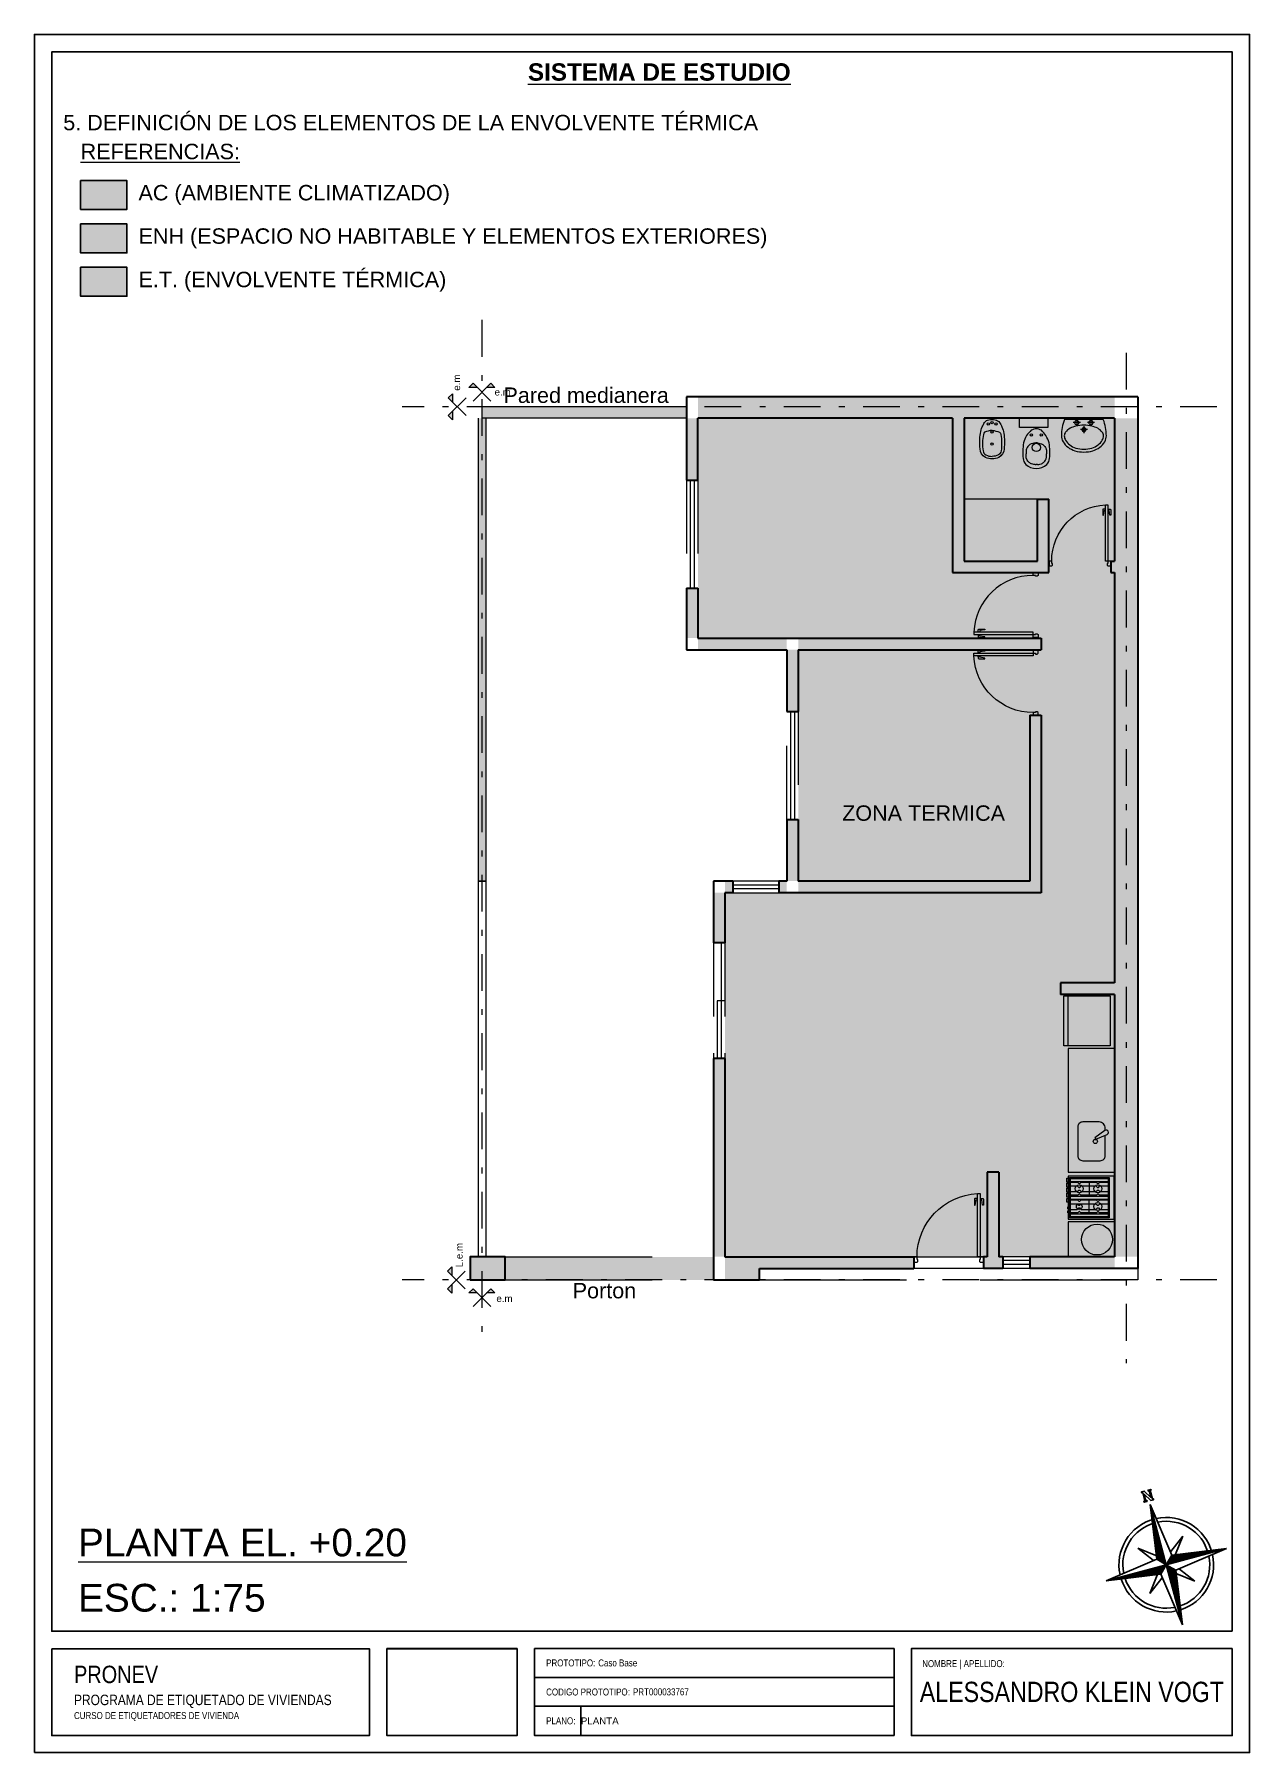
# Model space of a CAD drawing. Header units: millimetres. Extents: x 2761 to 3221, y 1635 to 1962.
# Drawn here: x 2988.78 to 3009.78, y 1862.17 to 1891.87 of the extents above; entities that cross this region are included whole.
import ezdxf
from ezdxf.enums import TextEntityAlignment as Align

# ---------------------------------------------------------------- set-up
doc = ezdxf.new("R2010")
doc.units = ezdxf.units.MM
for name, pattern in [('DASHDOT', [25.4, 12.7, -6.35, 0, -6.35]), ('DASHED', [19.05, 12.7, -6.35]), ('DASHED2', [9.525, 6.35, -3.175])]:
    doc.linetypes.add(name, pattern=pattern)
for name, color, linetype, lineweight in [('Aberturas', 239, 'Continuous', 18), ('Artefacctos', 249, 'Continuous', 20), ('Detalles', 3, 'Continuous', 15), ('Ejes', 3, 'DASHDOT', 13), ('Muros', 6, 'Continuous', 50), ('Muros de la envolvente térmica', 5, 'Continuous', 15), ('Proyecciones', 249, 'DASHED', 0), ('Textos', 3, 'Continuous', 9)]:
    doc.layers.add(name, color=color, linetype=linetype, lineweight=lineweight)
doc.layers.add('Ambientes Climatizados', color=7, linetype='Continuous', lineweight=15, true_color=0x9fc5e8)
doc.layers.add('Espacios No Habitables', color=7, linetype='Continuous', lineweight=15, true_color=0xb4a7d6)
doc.layers.add('No View', color=70, linetype='Continuous', plot=False)
doc.styles.add('ROMANS', font='romans', dxfattribs={"width": 0.8})
doc.styles.get("Standard").update_dxf_attribs({"font": 'arial.ttf'})
picture_1 = doc.add_image_def('image1.png', size_in_pixel=(356, 237))

msp = doc.modelspace()

# ---------------------------------------------------------------- texts
at = {"lineweight": 0, "insert": (2998.227, 1862.72), "char_height": 0.1202, "attachment_point": 4, "line_spacing_factor": 0.999934}
msp.add_mtext('{\\C7;PLANTA}', dxfattribs=at)
at = {"layer": 'Textos', "color": 9, "true_color": 0xc7c8ca}
for s, p in [('e.m', (2996.14, 1885.712)), ('L.e.m', (2996.183, 1870.561))]:
    msp.add_text(s, height=0.12, rotation=90, dxfattribs=at).set_placement(p)
for p in [(2996.736, 1885.629), (2996.767, 1869.961)]:
    msp.add_text('e.m', height=0.12, dxfattribs=at).set_placement(p)
at = {"layer": 'Textos', "color": 7, "lineweight": 20}
for s, height, p in [('Pared medianera', 0.26666, (2998.318, 1885.501)), ('ZONA TERMICA', 0.26666, (3004.149, 1878.278)), ('Porton', 0.2667, (2998.634, 1870.024))]:
    msp.add_text(s, height=height, dxfattribs=at).set_placement(p, align=Align.CENTER)
at = {"layer": 'Textos', "color": 7}
for s, insert, char_height, width, attachment_point in [('{\\fArial|b1|i0|c0|p34;\\LSISTEMA DE ESTUDIO}', (2999.582, 1891.219), 0.3, 13.77599, 5), ('5. DEFINICIÓN DE LOS ELEMENTOS DE LA ENVOLVENTE TÉRMICA', (2989.282, 1890.345), 0.2667, 13.77599, 4), ('{\\LREFERENCIAS:}', (2989.582, 1889.845), 0.2667, 13.77599, 4), ('AC (AMBIENTE CLIMATIZADO)', (2990.582, 1889.095), 0.2667, 13.77599, 4), ('ENH (ESPACIO NO HABITABLE Y ELEMENTOS EXTERIORES)', (2990.582, 1888.345), 0.2667, 13.77599, 4), ('E.T. (ENVOLVENTE TÉRMICA)', (2990.582, 1887.595), 0.2667, 13.77599, 4), ('{\\LPLANTA EL. +0.20}', (2989.537, 1866.044), 0.48, 9.84104, 1), ('ESC.: 1:75', (2989.537, 1865.089), 0.48, 9.84104, 1)]:
    msp.add_mtext(s, dxfattribs=dict(at, insert=insert, char_height=char_height, width=width, attachment_point=attachment_point))

# ---------------------------------------------------------------- blocks, each defined once
blk = doc.blocks.new('Rotulo-PRONEV')
at = {"ltscale": 4}
for p, q in [((14.857, 1.299), (8.644, 1.299)), ((14.857, 0.801), (8.644, 0.801))]:
    blk.add_line(p, q, dxfattribs=at)
for points in [[(20.701, 2.099), (0.299, 2.099), (0.299, 29.398), (20.701, 29.398)], [(0.299, 1.797), (5.789, 1.797), (5.789, 0.294), (0.299, 0.294)], [(14.857, 0.296), (8.644, 0.296), (8.644, 1.8), (14.857, 1.8)], [(20.701, 1.8), (15.156, 1.8), (15.156, 0.296), (20.701, 0.296)]]:
    blk.add_lwpolyline(points, close=True, dxfattribs=at)
at = {"layer": 'No View'}
blk.add_line((9.444, 0.801), (9.444, 0.296), dxfattribs=at)
for points in [[(0, 0), (21, 0), (21, 29.7), (0, 29.7)], [(6.088, 1.793), (8.345, 1.793), (8.345, 0.298), (6.088, 0.298)]]:
    blk.add_lwpolyline(points, close=True, dxfattribs=at)
at = {"lineweight": 0, "insert": (0.685, 1.503), "char_height": 0.1803, "width": 5.63699, "attachment_point": 1, "line_spacing_factor": 0.999934}
blk.add_mtext('{\\fArial Narrow|b0|i0|c0|p34;\\H1.66667x;PRONEV\\P\\H0.6x;PROGRAMA DE ETIQUETADO DE VIVIENDAS \\P\\H0.66667x;CURSO DE ETIQUETADORES DE VIVIENDA}', dxfattribs=at)
at = {"lineweight": 0, "line_spacing_factor": 0.999934}
for s, insert, char_height, attachment_point in [('{\\fArial Narrow|b0|i0|c0|p34;PROTOTIPO:}', (8.844, 1.55), 0.1202, 4), ('{\\fArial Narrow|b0|i0|c0|p34;Caso Base}', (9.744, 1.55), 0.1202, 4), ('{\\fArial Narrow|b0|i0|c0|p34;NOMBRE | APELLIDO:}', (15.342, 1.599), 0.1202, 1), ('{\\fArial Narrow|b0|i0|c0|p34;ALESSANDRO KLEIN VOGT}', (17.929, 1.048), 0.35, 5), ('{\\fArial Narrow|b0|i0|c0|p34;CODIGO PROTOTIPO}:', (8.844, 1.048), 0.1202, 4), ('{\\fArial Narrow|b0|i0|c0|p34;PRT000033767}', (10.344, 1.05), 0.1202, 4), ('{\\fArial Narrow|b0|i0|c0|p34;PLANO}:', (8.844, 0.55), 0.1202, 4)]:
    blk.add_mtext(s, dxfattribs=dict(at, insert=insert, char_height=char_height, attachment_point=attachment_point))
image = blk.add_image(picture_1, insert=(6.088, 0.298), size_in_units=(2.257, 1.502))
image.dxf.flags = 7
blk = doc.blocks.new('*X5')
at = {"color": 0, "linetype": 'ByBlock'}
for p, q in [((-217.53, 160.5), (-217.53, 160.5)), ((-217.52, 160.498), (-217.52, 160.5)), ((-217.51, 160.497), (-217.51, 160.5)), ((-217.5, 160.496), (-217.5, 160.5)), ((-217.49, 160.494), (-217.49, 160.5)), ((-217.48, 160.493), (-217.48, 160.5)), ((-217.47, 160.491), (-217.47, 160.5)), ((-217.46, 160.49), (-217.46, 160.5)), ((-217.45, 160.488), (-217.45, 160.5)), ((-217.44, 160.487), (-217.44, 160.5)), ((-217.43, 160.486), (-217.43, 160.5)), ((-217.42, 160.484), (-217.42, 160.5)), ((-217.41, 160.483), (-217.41, 160.5)), ((-217.4, 160.481), (-217.4, 160.5)), ((-217.39, 160.48), (-217.39, 160.5)), ((-217.38, 160.478), (-217.38, 160.5)), ((-217.37, 160.477), (-217.37, 160.5)), ((-217.36, 160.476), (-217.36, 160.5)), ((-217.35, 160.474), (-217.35, 160.5)), ((-217.34, 160.473), (-217.34, 160.5)), ((-217.33, 160.471), (-217.33, 160.5)), ((-217.32, 160.47), (-217.32, 160.5)), ((-217.31, 160.468), (-217.31, 160.5)), ((-217.3, 160.467), (-217.3, 160.5)), ((-217.29, 160.466), (-217.29, 160.5)), ((-217.28, 160.464), (-217.28, 160.5)), ((-217.27, 160.463), (-217.27, 160.5)), ((-217.26, 160.461), (-217.26, 160.5)), ((-217.25, 160.46), (-217.25, 160.5)), ((-217.24, 160.458), (-217.24, 160.5)), ((-217.23, 160.457), (-217.23, 160.5)), ((-217.22, 160.456), (-217.22, 160.5)), ((-217.21, 160.454), (-217.21, 160.5)), ((-217.2, 160.453), (-217.2, 160.5)), ((-217.19, 160.451), (-217.19, 160.5)), ((-217.18, 160.45), (-217.18, 160.5)), ((-217.17, 160.448), (-217.17, 160.5)), ((-217.16, 160.447), (-217.16, 160.5)), ((-217.15, 160.446), (-217.15, 160.5)), ((-217.14, 160.444), (-217.14, 160.5)), ((-217.13, 160.443), (-217.13, 160.5)), ((-217.12, 160.441), (-217.12, 160.5)), ((-217.11, 160.44), (-217.11, 160.5)), ((-217.1, 160.438), (-217.1, 160.5)), ((-217.09, 160.441), (-217.09, 160.5)), ((-217.08, 160.451), (-217.08, 160.5)), ((-217.07, 160.461), (-217.07, 160.5)), ((-217.06, 160.471), (-217.06, 160.5)), ((-217.05, 160.481), (-217.05, 160.5)), ((-217.04, 160.491), (-217.04, 160.5))]:
    blk.add_line(p, q, dxfattribs=at)
blk = doc.blocks.new('Sbpln014')
at = {"color": 0, "linetype": 'ByBlock'}
for p, q in [((-0.156, 0.156), (0, 1.25)), ((0, 1.25), (0.156, 0.156)), ((0, 1.25), (0, 0)), ((-0.234, 0.156), (-0.469, 0.469)), ((-0.469, 0.469), (-0.156, 0.234)), ((0.156, 0.234), (0.469, 0.469)), ((0.469, 0.469), (0.234, 0.156)), ((-1.25, 0), (-0.156, 0.156)), ((-0.156, -0.156), (-1.25, 0)), ((0, 0), (-1.25, 0)), ((-0.156, 0.156), (0, 0)), ((-0.156, -0.156), (0, 0)), ((0, 0), (0.156, 0.156)), ((0, 0), (0.156, -0.156)), ((0, 0), (0, -1.25)), ((1.25, 0), (0, 0)), ((0.156, 0.156), (1.25, 0)), ((-0.469, -0.469), (-0.234, -0.156)), ((-0.156, -0.234), (-0.469, -0.469)), ((0, -1.25), (-0.156, -0.156)), ((0.156, -0.156), (0, -1.25)), ((1.25, 0), (0.156, -0.156)), ((0.469, -0.469), (0.156, -0.234)), ((0.234, -0.156), (0.469, -0.469))]:
    blk.add_line(p, q, dxfattribs=at)
blk.add_lwpolyline([(1.348, 0.064), (1.348, 0.044), (1.328, 0.044), (1.328, 0.103), (1.348, 0.103), (1.348, 0.083), (1.523, 0.083), (1.523, 0.103), (1.543, 0.103), (1.543, 0.044), (1.387, -0.053), (1.523, -0.053), (1.523, -0.034), (1.543, -0.034), (1.543, -0.092), (1.523, -0.092), (1.523, -0.073), (1.348, -0.073), (1.348, -0.092), (1.328, -0.092), (1.328, -0.034), (1.484, 0.064), (1.348, 0.064)], dxfattribs=at)
for radius, start, end in [(0.95, 92.5891, 177.4109), (0.873, 93.5464, 176.4536), (0.95, 0, 87.4109), (0.873, 0, 86.4536), (0.95, 182.5891, 267.4109), (0.873, 183.5464, 266.4536), (0.95, 270, 357.4109), (0.873, 270, 356.4536)]:
    blk.add_arc((0, 0), radius, start, end, dxfattribs=at)
for p, xscale, yscale, zscale, rotation in [((-401.25, -542.578), 2.499999999999996, 2.499999999999996, 2.499999999999996, 270), ((-542.578, 401.25), 2.5, 2.5, 2.5, 180), ((401.25, 542.578), 2.5, 2.5, 2.5, 90)]:
    blk.add_blockref('*X5', p, dxfattribs=dict(at, xscale=xscale, yscale=yscale, zscale=zscale, rotation=rotation))
at = {"color": 0, "linetype": 'ByBlock', "xscale": 2.5, "yscale": 2.5, "zscale": 2.5}
blk.add_blockref('*X5', (542.578, -401.25), dxfattribs=at)
blk = doc.blocks.new('Bidet')
at = {"color": 0, "linetype": 'ByBlock'}
blk.add_lwpolyline([(0.097, 0.628, -0.262722), (0.176, 0.5, -0.061431), (0.171, 0.274, -0.073837), (0.143, 0.178, -0.02136), (0.11, 0.116, -0.217458), (0.046, 0.075, -0.067695), (0, 0.071, -0.067639), (-0.045, 0.075, -0.190009), (-0.109, 0.116, -0.02136), (-0.143, 0.178, -0.069685), (-0.171, 0.274, -0.061431), (-0.176, 0.5, -0.262722), (-0.097, 0.628, -0.09682), (0, 0.645, -0.096471), (0.097, 0.628)], format="xyb", close=True, dxfattribs=at)
for points in [[(-0.127, 0.29, -0.084724), (-0.132, 0.53, -0.252864), (-0.091, 0.589, -0.103412), (0, 0.612, -0.103412)], [(0.127, 0.29, 0.084724), (0.132, 0.53, 0.252864), (0.091, 0.589, 0.103412), (0.001, 0.612, 0.103412)], [(0, 0.231, -0.087783), (-0.109, 0.258, -0.148188), (-0.127, 0.29, -0.09678)], [(0.001, 0.231, 0.087783), (0.109, 0.258, 0.148188), (0.127, 0.29, 0.09678)]]:
    blk.add_lwpolyline(points, format="xyb", dxfattribs=at)
for centre, radius in [((0, 0.431), 0.0166), ((0, 0.253), 0.0171), ((-0.056, 0.137), 0.0166), ((0, 0.116), 0.0166), ((0.056, 0.137), 0.0166)]:
    blk.add_circle(centre, radius, dxfattribs=at)
blk = doc.blocks.new('Inodoro')
at = {"color": 0, "linetype": 'ByBlock'}
blk.add_lwpolyline([(0, 0.585, 0.193023), (-0.137, 0.535, 0.145572), (-0.172, 0.456, 0.077711), (-0.165, 0.255, 0.087544), (-0.125, 0.161, 0.055228), (-0.065, 0.091, 0.090627), (0, 0.072, 0.091051), (0.065, 0.091, 0.055228), (0.126, 0.161, 0.087544), (0.165, 0.255, 0.077711), (0.172, 0.456, 0.145572), (0.137, 0.535, 0.193023), (0, 0.585, 61.25604)], format="xyb", close=True, dxfattribs=at)
for points in [[(-0.015, 0.536), (-0.033, 0.535, 0.028747), (-0.061, 0.527, 0.052421), (-0.075, 0.521, 0.050041), (-0.092, 0.508, 0.040538), (-0.109, 0.49, 0.036304), (-0.125, 0.468, 0.08346), (-0.129, 0.457, 0.024812), (-0.13, 0.446, 0.009631), (-0.132, 0.42, 0.014344), (-0.133, 0.411, 0.009208), (-0.132, 0.396)], [(0.015, 0.536), (0.033, 0.535, -0.028747), (0.061, 0.527, -0.052421), (0.075, 0.521, -0.050041), (0.092, 0.508, -0.040538), (0.109, 0.49, -0.036304), (0.124, 0.468, -0.08346), (0.129, 0.457, -0.024812), (0.13, 0.446, -0.009631), (0.132, 0.42, -0.014344), (0.132, 0.411, -0.009208), (0.132, 0.396)], [(-0.015, 0.256), (-0.033, 0.258, -0.028747), (-0.061, 0.265, -0.052421), (-0.075, 0.272, -0.050041), (-0.092, 0.284, -0.040538), (-0.109, 0.303, -0.036304), (-0.125, 0.325, -0.08346), (-0.129, 0.336, -0.024812), (-0.13, 0.346, -0.009631), (-0.132, 0.373, -0.014344), (-0.133, 0.382, -0.009208), (-0.132, 0.396)], [(0.015, 0.256), (0.033, 0.258, 0.028747), (0.061, 0.265, 0.052421), (0.075, 0.272, 0.050041), (0.092, 0.284, 0.040538), (0.109, 0.303, 0.036304), (0.124, 0.325, 0.08346), (0.129, 0.336, 0.024812), (0.13, 0.346, 0.009631), (0.132, 0.373, 0.014344), (0.132, 0.382, 0.009208), (0.132, 0.396)]]:
    blk.add_lwpolyline(points, format="xyb", dxfattribs=at)
for points in [[(-0.015, 0.536), (0, 0.536)], [(0.015, 0.536), (0, 0.536)], [(-0.015, 0.256), (0, 0.256)], [(0.015, 0.256), (0, 0.256)]]:
    blk.add_lwpolyline(points, dxfattribs=at)
for centre, radius in [((0, 0.314), 0.0535), ((-0.064, 0.152), 0.0141), ((0.064, 0.152), 0.0141)]:
    blk.add_circle(centre, radius, dxfattribs=at)
at = {"color": 0, "linetype": 'ByBlock', "style": 'ROMANS', "flags": 1}
blk.add_attdef('NOMENCLATURA', text='', height=0.08, dxfattribs=at).set_placement((0.017, 0.438), align=Align.MIDDLE)
blk = doc.blocks.new('Lav1')
at = {"color": 0, "linetype": 'ByBlock'}
for p, q in [((-0.098, 0.005), (-0.098, -0.092)), ((0.098, 0.005), (0.098, -0.092)), ((-0.146, -0.044), (-0.049, -0.044)), ((-0.048, -0.14), (0.048, -0.14)), ((0, -0.092), (0, -0.189)), ((0.049, -0.044), (0.146, -0.044))]:
    blk.add_line(p, q, dxfattribs=at)
for points in [[(0.268, 0, -0.093113), (0.31, -0.225, -0.130379), (0.288, -0.307, -0.106492), (0.219, -0.384, -0.084146), (0.123, -0.432, -0.073141), (0, -0.45, -0.073141), (-0.123, -0.432, -0.084146), (-0.219, -0.384, -0.106492), (-0.288, -0.307, -0.130379), (-0.31, -0.225, -0.093113), (-0.268, 0)], [(-0.27, -0.225, -0.165741), (-0.253, -0.175, -0.105633), (-0.191, -0.122, -0.068595), (-0.109, -0.092, -0.054776), (0, -0.08, -0.054776), (0.109, -0.092, -0.068595), (0.191, -0.122, -0.105633), (0.253, -0.175, -0.165741), (0.27, -0.225, -0.130379), (0.253, -0.287, -0.106492), (0.196, -0.352, -0.084146), (0.111, -0.394, -0.073141), (0, -0.41, -0.073141), (-0.111, -0.394, -0.084146), (-0.196, -0.352, -0.106492), (-0.253, -0.287, -0.130379)]]:
    blk.add_lwpolyline(points, format="xyb", close=True, dxfattribs=at)
for centre, radius in [((-0.098, -0.044), 0.03), ((0, -0.14), 0.028), ((0, -0.14), 0.014), ((0.098, -0.044), 0.03)]:
    blk.add_circle(centre, radius, dxfattribs=at)
blk = doc.blocks.new('P82i')
at = {"color": 0, "linetype": 'ByBlock'}
for points in [[(0.036, 0.828), (0.011, 0.828, 0.414214), (0.001, 0.818), (0.001, 0.738), (0.011, 0.738), (0.021, 0.808), (0.036, 0.808)], [(0.081, 0.828), (0.106, 0.828, -0.414214), (0.116, 0.818), (0.116, 0.738), (0.106, 0.738), (0.096, 0.808), (0.081, 0.808)]]:
    blk.add_lwpolyline(points, format="xyb", dxfattribs=at)
for points in [[(0.041, 0.798), (0.036, 0.798), (0.036, 0.838), (0.041, 0.838)], [(0.076, 0.838), (0.081, 0.838), (0.081, 0.798), (0.076, 0.798)]]:
    blk.add_lwpolyline(points, dxfattribs=at)
for points in [[(0.076, 0.89), (0.041, 0.89), (0.041, 0.07), (0.076, 0.07)], [(0, 0.07), (0.041, 0.07), (0.041, 0.035), (0.051, 0.035), (0.051, 0.01), (0.041, 0), (0, 0)], [(0.9, 0), (0.861, 0), (0.851, 0.01), (0.851, 0.035), (0.861, 0.035), (0.861, 0.07), (0.9, 0.07)]]:
    blk.add_lwpolyline(points, close=True, dxfattribs=at)
blk.add_arc((0.041, 0.07), 0.82, 360, 87.5537, dxfattribs=at)

# ---------------------------------------------------------------- hatches: boundary and pattern name
at = {"layer": 'Ambientes Climatizados'}
h = msp.add_hatch(color=256, dxfattribs=at)
h.dxf.hatch_style = 1
h.paths.add_polyline_path([(2990.382, 1889.345), (2989.582, 1889.345), (2989.582, 1888.845), (2990.382, 1888.845)])
at = {"layer": 'Ambientes Climatizados', "lineweight": 20, "transparency": 33554559}
h = msp.add_hatch(color=256, dxfattribs=at)
h.dxf.hatch_style = 1
h.paths.add_polyline_path([(3007.45, 1885.235), (3000.25, 1885.235), (3000.25, 1881.435), (3001.983, 1881.435), (3001.983, 1877.035), (3000.716, 1877.035), (3000.716, 1870.742), (3007.45, 1870.742)])
at = {"layer": 'Espacios No Habitables', "transparency": 33554559}
h = msp.add_hatch(color=256, dxfattribs=at)
h.dxf.hatch_style = 1
h.paths.add_polyline_path([(2990.382, 1888.595), (2989.582, 1888.595), (2989.582, 1888.095), (2990.382, 1888.095)])
h = msp.add_hatch(color=256, dxfattribs=at)
h.dxf.hatch_style = 1
h.paths.add_polyline_path([(2996.583, 1885.235), (2996.45, 1885.235), (2996.45, 1877.235), (2996.583, 1877.235)])
h.paths.add_polyline_path([(3000.516, 1870.74), (2996.917, 1870.742), (2996.916, 1870.742), (2996.916, 1870.343), (3000.516, 1870.342)])
h.paths.add_polyline_path([(3000.05, 1885.435), (2996.516, 1885.435), (2996.516, 1885.235), (3000.05, 1885.235)])
h.paths.add_polyline_path([(2996.916, 1870.742), (2996.516, 1870.742), (2996.516, 1870.342), (2996.916, 1870.342)])
h.paths.add_polyline_path([(2996.516, 1870.742), (2996.316, 1870.742), (2996.316, 1870.342), (2996.516, 1870.342)])
at = {"layer": 'Muros de la envolvente térmica'}
h = msp.add_hatch(color=256, dxfattribs=at)
h.dxf.hatch_style = 1
h.paths.add_polyline_path([(2990.382, 1887.845), (2989.582, 1887.845), (2989.582, 1887.345), (2990.382, 1887.345)])
at = {"layer": 'Muros de la envolvente térmica', "lineweight": 20}
h = msp.add_hatch(color=256, dxfattribs=at)
h.dxf.hatch_style = 1
h.paths.add_polyline_path([(3000.25, 1885.235), (3000.05, 1885.235), (3000.05, 1884.168), (3000.25, 1884.168)])
h.paths.add_polyline_path([(3007.45, 1885.607), (3000.25, 1885.607), (3000.25, 1885.235), (3004.65, 1885.235), (3004.85, 1885.235), (3007.45, 1885.235)])
h.paths.add_polyline_path([(3007.85, 1885.235), (3007.45, 1885.235), (3007.45, 1882.768), (3007.45, 1882.568), (3007.45, 1875.475), (3007.45, 1875.275), (3007.45, 1870.742), (3007.85, 1870.742)])
h.paths.add_polyline_path([(3007.45, 1870.742), (3005.983, 1870.742), (3005.983, 1870.542), (3007.45, 1870.542)])
h.paths.add_polyline_path([(3005.516, 1870.742), (3005.45, 1870.742), (3005.25, 1870.742), (3005.183, 1870.742), (3005.183, 1870.542), (3005.516, 1870.542)])
h.paths.add_polyline_path([(3003.983, 1870.742), (3000.716, 1870.742), (3000.716, 1870.342), (3001.316, 1870.342), (3001.316, 1870.542), (3003.983, 1870.542)])
h.paths.add_polyline_path([(3000.716, 1874.168), (3000.516, 1874.168), (3000.516, 1870.742), (3000.716, 1870.742)])
h.paths.add_polyline_path([(3000.716, 1877.035), (3000.516, 1877.035), (3000.516, 1876.168), (3000.716, 1876.168)])
h.paths.add_polyline_path([(3000.85, 1877.235), (3000.716, 1877.235), (3000.716, 1877.035), (3000.85, 1877.035)])
h.paths.add_polyline_path([(3001.783, 1877.235), (3001.65, 1877.235), (3001.65, 1877.035), (3001.783, 1877.035)])
h.paths.add_polyline_path([(3001.983, 1878.301), (3001.783, 1878.301), (3001.783, 1877.235), (3001.983, 1877.235)])
h.paths.add_polyline_path([(3001.983, 1881.235), (3001.783, 1881.235), (3001.783, 1880.168), (3001.983, 1880.168)])
h.paths.add_polyline_path([(3001.783, 1881.435), (3000.25, 1881.435), (3000.25, 1881.235), (3001.783, 1881.235)])
h.paths.add_polyline_path([(3000.25, 1882.301), (3000.05, 1882.301), (3000.05, 1881.435), (3000.25, 1881.435)])
at = {"layer": 'Textos', "true_color": 0xc7c8ca}
h = msp.add_hatch(color=9, dxfattribs=at)
h.paths.add_polyline_path([(2995.936, 1885.281), (2996.01, 1885.209), (2996.01, 1885.355)])
h.paths.add_polyline_path([(2995.936, 1885.588), (2996.01, 1885.515), (2996.01, 1885.66)])
h = msp.add_hatch(color=9, dxfattribs=at)
h.paths.add_polyline_path([(2996.363, 1885.841), (2996.291, 1885.768), (2996.436, 1885.768)])
h.paths.add_polyline_path([(2996.67, 1885.841), (2996.597, 1885.768), (2996.741, 1885.768)])
h = msp.add_hatch(color=9, dxfattribs=at)
h.paths.add_polyline_path([(2995.921, 1870.188), (2995.994, 1870.116), (2995.994, 1870.262)])
h.paths.add_polyline_path([(2995.921, 1870.495), (2995.994, 1870.422), (2995.994, 1870.567)])
h = msp.add_hatch(color=9, dxfattribs=at)
h.paths.add_polyline_path([(2996.363, 1870.191), (2996.291, 1870.118), (2996.436, 1870.118)])
h.paths.add_polyline_path([(2996.67, 1870.191), (2996.597, 1870.118), (2996.741, 1870.118)])

# ---------------------------------------------------------------- linework, layer by layer
at = {"layer": 'Aberturas', "color": 9, "true_color": 0xc7c8ca}
for p, q in [((3000.116, 1884.168), (3000.116, 1882.301)), ((3000.183, 1884.168), (3000.183, 1882.301)), ((3001.85, 1880.168), (3001.85, 1878.301)), ((3001.916, 1880.168), (3001.916, 1878.301)), ((3001.65, 1877.168), (3000.85, 1877.168)), ((3001.65, 1877.101), (3000.85, 1877.101)), ((3000.65, 1876.168), (3000.65, 1874.168)), ((3000.716, 1876.168), (3000.716, 1875.168)), ((3000.583, 1875.168), (3000.583, 1874.168)), ((3000.716, 1875.168), (3000.583, 1875.168)), ((3005.983, 1870.675), (3005.516, 1870.675)), ((3005.983, 1870.608), (3005.516, 1870.608))]:
    msp.add_line(p, q, dxfattribs=at)
at = {"layer": 'Artefacctos', "color": 9, "lineweight": 20, "true_color": 0xc7c8ca}
for p, q in [((3006.116, 1883.835), (3004.85, 1883.835)), ((3006.65, 1874.387), (3006.65, 1875.253)), ((3006.65, 1874.342), (3006.65, 1872.206)), ((3007.45, 1874.342), (3006.65, 1874.342)), ((3006.65, 1872.206), (3007.45, 1872.206)), ((3006.685, 1872.045), (3007.336, 1872.045)), ((3007.01, 1872.045), (3007.01, 1871.79)), ((3006.685, 1871.79), (3007.336, 1871.79)), ((3006.685, 1871.737), (3007.336, 1871.737)), ((3007.01, 1871.483), (3007.01, 1871.737)), ((3006.685, 1871.483), (3007.336, 1871.483)), ((3007.45, 1871.346), (3006.65, 1871.346)), ((3006.65, 1871.346), (3006.65, 1870.742))]:
    msp.add_line(p, q, dxfattribs=at)
for points in [[(3005.808, 1885.235), (3006.298, 1885.235), (3006.298, 1885.079), (3005.808, 1885.079)], [(3006.575, 1875.253), (3007.375, 1875.253), (3007.375, 1874.387), (3006.575, 1874.387)], [(3006.65, 1871.391), (3007.44, 1871.391), (3007.44, 1872.137), (3006.65, 1872.137)], [(3006.668, 1871.417), (3006.668, 1872.111), (3007.353, 1872.111), (3007.353, 1871.417)], [(3006.685, 1871.434), (3006.685, 1872.094), (3007.336, 1872.094), (3007.336, 1871.434)]]:
    msp.add_lwpolyline(points, close=True, dxfattribs=at)
for points in [[(3007.289, 1872.931), (3007.289, 1872.964, 0.414412), (3007.183, 1873.073), (3006.9, 1873.073, 0.414214), (3006.814, 1872.987), (3006.814, 1872.489, 0.414214), (3006.9, 1872.403), (3007.203, 1872.403, 0.414214), (3007.289, 1872.489), (3007.289, 1872.844)], [(3007.336, 1872.028), (3007.188, 1872.028, 0.199), (3007.186, 1872.027), (3007.163, 1872.004, -0.414411), (3007.159, 1872.004), (3007.136, 1872.027, 0.199), (3007.134, 1872.028), (3006.866, 1872.028, 0.199), (3006.864, 1872.027), (3006.841, 1872.004, -0.414411), (3006.837, 1872.004), (3006.814, 1872.027, 0.199), (3006.812, 1872.028), (3006.685, 1872.028)], [(3007.336, 1871.808), (3007.188, 1871.808, -0.199), (3007.186, 1871.809), (3007.163, 1871.831, 0.414411), (3007.159, 1871.831), (3007.136, 1871.809, -0.199), (3007.134, 1871.808), (3006.866, 1871.808, -0.199), (3006.864, 1871.809), (3006.841, 1871.831, 0.414411), (3006.837, 1871.831), (3006.814, 1871.809, -0.199), (3006.812, 1871.808), (3006.685, 1871.808)], [(3007.336, 1871.72), (3007.188, 1871.72, 0.199), (3007.186, 1871.719), (3007.163, 1871.696, -0.414411), (3007.159, 1871.696), (3007.136, 1871.719, 0.199), (3007.134, 1871.72), (3006.866, 1871.72, 0.199), (3006.864, 1871.719), (3006.841, 1871.696, -0.414411), (3006.837, 1871.696), (3006.814, 1871.719, 0.199), (3006.812, 1871.72), (3006.685, 1871.72)], [(3007.336, 1871.5), (3007.188, 1871.5, -0.199), (3007.186, 1871.501), (3007.163, 1871.524, 0.414411), (3007.159, 1871.524), (3007.136, 1871.501, -0.199), (3007.134, 1871.5), (3006.866, 1871.5, -0.199), (3006.864, 1871.501), (3006.841, 1871.524, 0.414411), (3006.837, 1871.524), (3006.814, 1871.501, -0.199), (3006.812, 1871.5), (3006.685, 1871.5)]]:
    msp.add_lwpolyline(points, format="xyb", dxfattribs=at)
msp.add_lwpolyline([(3007.125, 1872.775), (3007.321, 1872.858, 1.03918), (3007.281, 1872.927), (3007.111, 1872.8)], format="xyb", close=True, dxfattribs=at)
for points in [[(3006.65, 1872.033), (3006.624, 1872.033), (3006.624, 1872.099), (3006.65, 1872.099)], [(3006.65, 1871.946), (3006.624, 1871.946), (3006.624, 1872.012), (3006.65, 1872.012)], [(3006.65, 1871.859), (3006.624, 1871.859), (3006.624, 1871.926), (3006.65, 1871.926)], [(3006.65, 1871.772), (3006.624, 1871.772), (3006.624, 1871.839), (3006.65, 1871.839)], [(3006.65, 1871.685), (3006.624, 1871.685), (3006.624, 1871.752), (3006.65, 1871.752)], [(3006.685, 1871.967), (3006.804, 1871.967), (3006.83, 1871.941), (3006.848, 1871.941), (3006.874, 1871.967), (3007.126, 1871.967), (3007.152, 1871.941), (3007.17, 1871.941), (3007.196, 1871.967), (3007.336, 1871.967)], [(3006.685, 1871.869), (3006.804, 1871.869), (3006.83, 1871.895), (3006.848, 1871.895), (3006.874, 1871.869), (3007.126, 1871.869), (3007.152, 1871.895), (3007.17, 1871.895), (3007.196, 1871.869), (3007.336, 1871.869)], [(3006.65, 1871.571), (3006.641, 1871.571), (3006.641, 1871.606), (3006.65, 1871.606)], [(3006.65, 1871.504), (3006.641, 1871.504), (3006.641, 1871.539), (3006.65, 1871.539)], [(3006.685, 1871.659), (3006.804, 1871.659), (3006.83, 1871.633), (3006.848, 1871.633), (3006.874, 1871.659), (3007.126, 1871.659), (3007.152, 1871.633), (3007.17, 1871.633), (3007.196, 1871.659), (3007.336, 1871.659)], [(3006.685, 1871.561), (3006.804, 1871.561), (3006.83, 1871.587), (3006.848, 1871.587), (3006.874, 1871.561), (3007.126, 1871.561), (3007.152, 1871.587), (3007.17, 1871.587), (3007.196, 1871.561), (3007.336, 1871.561)]]:
    msp.add_lwpolyline(points, dxfattribs=at)
for centre, radius in [((3007.116, 1872.736), 0.036), ((3006.839, 1871.918), 0.07), ((3007.161, 1871.918), 0.07), ((3006.839, 1871.61), 0.049), ((3007.161, 1871.61), 0.07), ((3007.146, 1871.04), 0.267)]:
    msp.add_circle(centre, radius, dxfattribs=at)
at = {"layer": 'Detalles', "color": 9, "lineweight": 20, "true_color": 0xc7c8ca}
for p, q in [((2996.45, 1885.235), (2996.45, 1870.742)), ((2996.583, 1885.235), (2996.583, 1870.742))]:
    msp.add_line(p, q, dxfattribs=at)
at = {"layer": 'Ejes', "color": 9, "ltscale": 0.05, "true_color": 0xc7c8ca}
for p, q in [((2996.516, 1886.935), (2996.516, 1869.324)), ((3007.65, 1886.367), (3007.65, 1868.905)), ((3009.219, 1885.435), (2995.137, 1885.435)), ((3009.219, 1870.342), (2995.137, 1870.342))]:
    msp.add_line(p, q, dxfattribs=at)
at = {"layer": 'Muros', "color": 9, "lineweight": 20, "true_color": 0xc7c8ca}
for p, q in [((3000.05, 1885.435), (2996.516, 1885.435)), ((2996.516, 1885.435), (2996.516, 1885.235)), ((3000.05, 1885.235), (2996.516, 1885.235))]:
    msp.add_line(p, q, dxfattribs=at)
at = {"layer": 'Muros', "color": 9, "lineweight": 35, "true_color": 0xc7c8ca}
for p, q in [((3007.85, 1885.607), (3000.05, 1885.607)), ((3000.05, 1885.607), (3000.05, 1884.168)), ((3007.85, 1885.607), (3007.85, 1870.542)), ((3004.65, 1885.235), (3000.25, 1885.235)), ((3000.25, 1884.168), (3000.25, 1885.235)), ((3004.65, 1885.235), (3004.65, 1882.568)), ((3007.45, 1885.235), (3004.85, 1885.235)), ((3004.85, 1885.235), (3004.85, 1882.768)), ((3007.45, 1885.235), (3007.45, 1882.768)), ((3000.05, 1884.168), (3000.25, 1884.168)), ((3006.116, 1882.768), (3006.116, 1883.835)), ((3006.116, 1883.835), (3006.316, 1883.835)), ((3006.316, 1882.568), (3006.316, 1883.835)), ((3004.85, 1882.768), (3006.116, 1882.768)), ((3007.383, 1882.768), (3007.383, 1882.568)), ((3007.383, 1882.768), (3007.45, 1882.768)), ((3004.65, 1882.568), (3006.316, 1882.568)), ((3007.383, 1882.568), (3007.45, 1882.568)), ((3007.45, 1882.568), (3007.45, 1875.475)), ((3000.05, 1882.301), (3000.05, 1881.235)), ((3000.05, 1882.301), (3000.25, 1882.301)), ((3000.25, 1882.301), (3000.25, 1881.435)), ((3000.05, 1881.235), (3001.783, 1881.235)), ((3000.25, 1881.435), (3006.183, 1881.435)), ((3001.783, 1881.235), (3001.783, 1880.168)), ((3001.983, 1881.235), (3001.983, 1880.168)), ((3001.983, 1881.235), (3006.183, 1881.235)), ((3006.183, 1881.435), (3006.183, 1881.235)), ((3001.783, 1880.168), (3001.983, 1880.168)), ((3005.983, 1880.101), (3005.983, 1877.235)), ((3005.983, 1880.101), (3006.183, 1880.101)), ((3006.183, 1880.101), (3006.183, 1877.035)), ((3001.783, 1878.301), (3001.783, 1877.235)), ((3001.783, 1878.301), (3001.983, 1878.301)), ((3001.983, 1878.301), (3001.983, 1877.235)), ((3000.516, 1877.235), (3000.516, 1876.168)), ((3000.85, 1877.235), (3000.516, 1877.235)), ((3000.85, 1877.235), (3000.85, 1877.035)), ((3001.783, 1877.235), (3001.65, 1877.235)), ((3001.65, 1877.235), (3001.65, 1877.035)), ((3005.983, 1877.235), (3001.983, 1877.235)), ((3000.716, 1877.035), (3000.716, 1876.168)), ((3000.85, 1877.035), (3000.716, 1877.035)), ((3006.183, 1877.035), (3001.65, 1877.035)), ((3000.716, 1876.168), (3000.516, 1876.168)), ((3006.516, 1875.475), (3006.516, 1875.275)), ((3007.45, 1875.475), (3006.516, 1875.475)), ((3006.518, 1875.275), (3006.516, 1875.275)), ((3007.45, 1875.275), (3006.518, 1875.275)), ((3007.45, 1875.275), (3007.45, 1870.742)), ((3000.516, 1874.168), (3000.516, 1870.342)), ((3000.716, 1874.168), (3000.516, 1874.168)), ((3000.716, 1874.168), (3000.516, 1874.168)), ((3000.716, 1874.168), (3000.716, 1870.742)), ((3005.25, 1872.206), (3005.25, 1870.742)), ((3005.45, 1872.206), (3005.25, 1872.206)), ((3005.45, 1872.206), (3005.45, 1870.742)), ((3000.716, 1870.742), (3003.983, 1870.742)), ((3001.316, 1870.542), (3003.983, 1870.542)), ((3003.983, 1870.742), (3003.983, 1870.542)), ((3005.25, 1870.742), (3005.183, 1870.742)), ((3005.183, 1870.742), (3005.183, 1870.542)), ((3005.516, 1870.542), (3005.183, 1870.542)), ((3005.516, 1870.742), (3005.45, 1870.742)), ((3005.516, 1870.742), (3005.516, 1870.542)), ((3007.45, 1870.742), (3005.983, 1870.742)), ((3005.983, 1870.742), (3005.983, 1870.542)), ((3007.85, 1870.542), (3005.983, 1870.542))]:
    msp.add_line(p, q, dxfattribs=at)
for points in [[(2996.316, 1870.342), (2996.916, 1870.342), (2996.916, 1870.742), (2996.316, 1870.742), (2996.316, 1870.342)], [(3000.516, 1870.342), (3001.316, 1870.342), (3001.316, 1870.542)]]:
    msp.add_lwpolyline(points, dxfattribs=at)
at = {"layer": 'Muros de la envolvente térmica', "linetype": 'DASHED2', "lineweight": 20, "ltscale": 0.2}
for p, q in [((3000.05, 1884.168), (3000.05, 1882.301)), ((3000.25, 1884.168), (3000.25, 1882.301)), ((3001.783, 1878.301), (3001.783, 1880.168)), ((3001.983, 1880.168), (3001.983, 1878.301)), ((3001.65, 1877.235), (3000.85, 1877.235)), ((3000.85, 1877.035), (3001.65, 1877.035)), ((3000.516, 1876.168), (3000.516, 1874.168)), ((3000.716, 1876.168), (3000.716, 1874.168)), ((3003.983, 1870.742), (3005.183, 1870.742)), ((3005.183, 1870.542), (3003.983, 1870.542)), ((3005.983, 1870.742), (3005.516, 1870.742)), ((3005.983, 1870.542), (3005.516, 1870.542))]:
    msp.add_line(p, q, dxfattribs=at)
at = {"layer": 'No View'}
msp.add_line((2996.583, 1877.235), (2996.45, 1877.235), dxfattribs=at)
for points in [[(2989.582, 1889.345), (2990.382, 1889.345), (2990.382, 1888.845), (2989.582, 1888.845)], [(2989.582, 1888.595), (2990.382, 1888.595), (2990.382, 1888.095), (2989.582, 1888.095)], [(2989.582, 1887.845), (2990.382, 1887.845), (2990.382, 1887.345), (2989.582, 1887.345)]]:
    msp.add_lwpolyline(points, close=True, dxfattribs=at)
at = {"layer": 'Proyecciones', "color": 9, "ltscale": 0.2, "true_color": 0xc7c8ca}
for p, q in [((2996.917, 1870.742), (3000.516, 1870.74)), ((3007.85, 1870.542), (3007.85, 1870.342)), ((2996.916, 1870.343), (3000.516, 1870.342)), ((3001.316, 1870.342), (3007.85, 1870.342))]:
    msp.add_line(p, q, dxfattribs=at)
at = {"layer": 'Textos', "color": 9, "true_color": 0xc7c8ca}
for p, q in [((2995.936, 1885.588), (2996.01, 1885.66)), ((2996.01, 1885.66), (2996.01, 1885.515)), ((2996.363, 1885.841), (2996.291, 1885.768)), ((2996.436, 1885.768), (2996.291, 1885.768)), ((2996.363, 1885.841), (2996.67, 1885.534)), ((2996.363, 1885.534), (2996.67, 1885.841)), ((2996.741, 1885.768), (2996.597, 1885.768)), ((2996.67, 1885.841), (2996.741, 1885.768)), ((2995.936, 1885.281), (2996.243, 1885.588)), ((2996.243, 1885.281), (2995.936, 1885.588)), ((2995.936, 1885.281), (2996.01, 1885.209)), ((2996.01, 1885.355), (2996.01, 1885.209)), ((2995.921, 1870.495), (2995.994, 1870.567)), ((2995.994, 1870.567), (2995.994, 1870.422)), ((2995.921, 1870.188), (2996.228, 1870.495)), ((2996.228, 1870.188), (2995.921, 1870.495)), ((2995.994, 1870.262), (2995.994, 1870.116)), ((2995.921, 1870.188), (2995.994, 1870.116)), ((2996.363, 1870.191), (2996.291, 1870.118)), ((2996.436, 1870.118), (2996.291, 1870.118)), ((2996.363, 1870.191), (2996.67, 1869.884)), ((2996.363, 1869.884), (2996.67, 1870.191)), ((2996.741, 1870.118), (2996.597, 1870.118)), ((2996.67, 1870.191), (2996.741, 1870.118))]:
    msp.add_line(p, q, dxfattribs=at)

# ---------------------------------------------------------------- block references
msp.add_blockref('Rotulo-PRONEV', (2988.783, 1862.171))
at = {"color": 9, "ltscale": 0.7, "true_color": 0xc7c8ca, "xscale": 0.8605317641614497, "yscale": 0.8605317641614497, "zscale": 0.8605317641614497, "rotation": 105.0000000000084}
msp.add_blockref('Sbpln014', (3008.343, 1865.419), dxfattribs=at)
at = {"layer": 'Aberturas', "color": 9, "true_color": 0xc7c8ca}
for p, xscale, yscale, zscale in [((3007.383, 1882.685), -1.185155555554814, 1.185155555554814, 1.185155555554814), ((3005.183, 1870.648), -1.332732088902506, 1.332732088902506, 1.332732088902506)]:
    msp.add_blockref('P82i', p, dxfattribs=dict(at, xscale=xscale, yscale=yscale, zscale=zscale))
at = {"layer": 'Aberturas', "color": 9, "true_color": 0xc7c8ca, "yscale": 1.247838579461695, "zscale": 1.247838579461695}
for p, xscale, rotation in [((3006.127, 1881.445), 1.247838579461695, 90.00000000000004), ((3006.127, 1881.224), -1.247838579461695, 90)]:
    msp.add_blockref('P82i', p, dxfattribs=dict(at, xscale=xscale, rotation=rotation))
at = {"layer": 'Artefacctos', "color": 9, "lineweight": 20, "true_color": 0xc7c8ca, "rotation": 180}
for name, p, xscale, yscale, zscale in [('Bidet', (3005.333, 1885.299), 1.182406785872314, 1.182406785872314, 1.182406785872314), ('Inodoro', (3006.097, 1885.15), 1.3333, 1.3333, 1.3333)]:
    msp.add_blockref(name, p, dxfattribs=dict(at, xscale=xscale, yscale=yscale, zscale=zscale))
at = {"layer": 'Artefacctos', "color": 9, "lineweight": 20, "true_color": 0xc7c8ca, "xscale": -1.252318233125076, "yscale": 1.252318233125076, "zscale": 1.252318233125076}
msp.add_blockref('Lav1', (3006.919, 1885.215), dxfattribs=at)

msp.set_redraw_order([(e.dxf.handle, doc.entitydb.next_handle()) for e in msp.query("TEXT MTEXT ATTDEF DIMENSION ARC_DIMENSION")])  # texts and dimensions are drawn at this point

doc.saveas('drawing.dxf')
